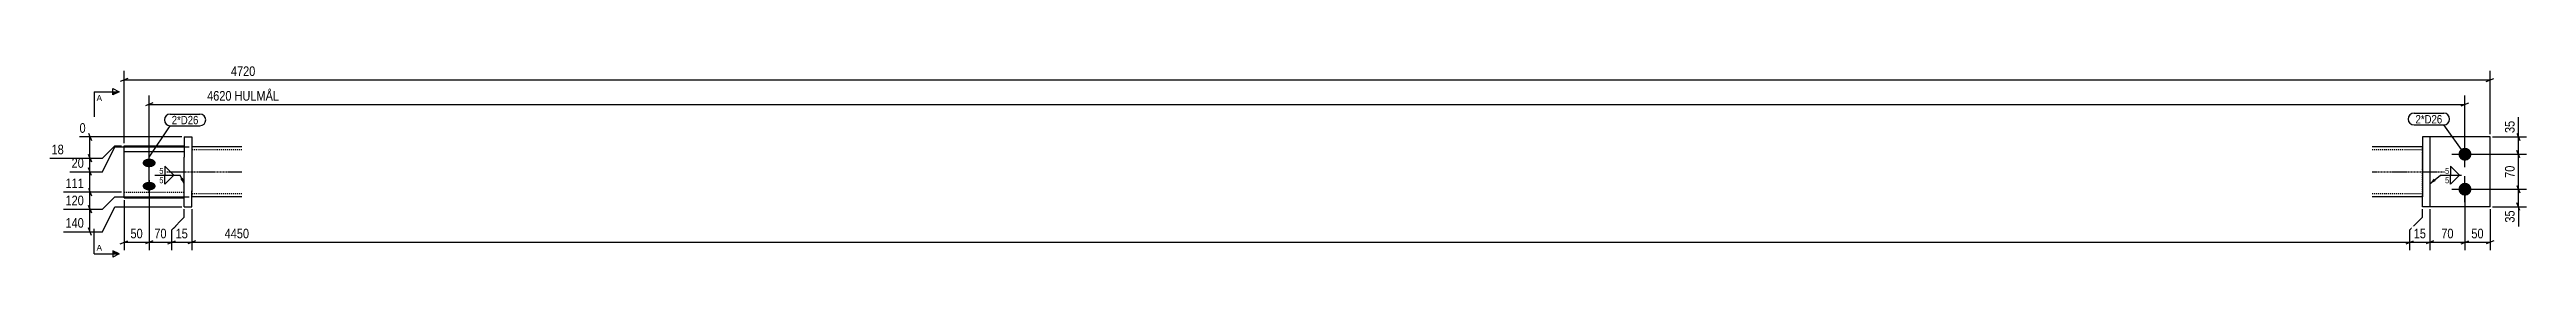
# Model space of a CAD drawing. Header units: millimetres. Extents: x 12 to 21163, y 5 to 398.
# Drawn here: x 10653 to 15595, y 12 to 398 of the extents above; entities that cross this region are included whole.
import ezdxf

# ---------------------------------------------------------------- set-up
doc = ezdxf.new("R2010")
doc.units = ezdxf.units.MM
doc.linetypes.add('DXK_LINE_DOT2', pattern=[3.9198, 1.9599, -1.9599])
doc.linetypes.add('DXK_LINE_DOT3', pattern=[5.9187, 2.979, -0.9799, 0.9799, -0.9799])
for name, color, linetype in [('MÅLSÆTNING', 7, 'Continuous'), ('STÅL', 7, 'Continuous'), ('TEKST', 7, 'Continuous')]:
    doc.layers.add(name, color=color, linetype=linetype)
doc.styles.add('Arial', font='ARIAL.TTF', dxfattribs={"height": 0.2})
doc.styles.add('Arial Narrow', font='ARIALN.TTF', dxfattribs={"height": 0.2})

msp = doc.modelspace()

# ---------------------------------------------------------------- hatches: boundary and pattern name
at = {"layer": 'STÅL', "linetype": 'Continuous'}
for points in [[(10851.9, 208.9), (10854.6, 208.7), (10857.1, 208.2), (10859.5, 207.3), (10861.5, 206.1), (10863.1, 204.6), (10864.2, 203), (10864.8, 201.2), (10864.8, 199.4), (10864.2, 197.6), (10863.1, 196), (10861.5, 194.5), (10859.5, 193.3), (10857.1, 192.4), (10854.6, 191.9), (10851.9, 191.7), (10849.1, 191.9), (10846.6, 192.4), (10844.2, 193.3), (10842.2, 194.5), (10840.6, 196), (10839.5, 197.6), (10838.9, 199.4), (10838.9, 201.2), (10839.5, 203), (10840.6, 204.6), (10842.2, 206.1), (10844.2, 207.3), (10846.6, 208.2), (10849.1, 208.7)], [(15471.9, 230.7, -1), (15471.9, 204.7, -1)], [(10851.9, 162.5), (10854.6, 162.4), (10857.1, 161.8), (10859.5, 160.9), (10861.5, 159.7), (10863.1, 158.2), (10864.2, 156.6), (10864.8, 154.8), (10864.8, 153), (10864.2, 151.3), (10863.1, 149.6), (10861.5, 148.2), (10859.5, 147), (10857.1, 146.1), (10854.6, 145.5), (10851.9, 145.3), (10849.1, 145.5), (10846.6, 146.1), (10844.2, 147), (10842.2, 148.2), (10840.6, 149.6), (10839.5, 151.3), (10838.9, 153), (10838.9, 154.8), (10839.5, 156.6), (10840.6, 158.2), (10842.2, 159.7), (10844.2, 160.9), (10846.6, 161.8), (10849.1, 162.4)], [(15471.9, 160.7, -1), (15471.9, 134.7, -1)]]:
    msp.add_hatch(color=96, dxfattribs=at).paths.add_polyline_path(points)
at = {"layer": 'TEKST', "linetype": 'Continuous'}
msp.add_hatch(color=3, dxfattribs=at).paths.add_polyline_path([(10919.4, 170.8), (10921.9, 158.2), (10913.8, 168.2)])

# ---------------------------------------------------------------- linework, layer by layer
at = {"layer": 'MÅLSÆTNING', "color": 7, "linetype": 'Continuous'}
for p, q in [((10809.4, 369.6), (10794.4, 363.6)), ((10801.9, 239.7), (10801.9, 384.4)), ((15514.4, 363.6), (15529.4, 369.6)), ((15521.9, 257.7), (15521.9, 384.4)), ((10859.4, 320.4), (10844.4, 314.4)), ((10851.9, 217), (10851.9, 335.1)), ((10851.9, 317.4), (15471.9, 317.4)), ((15464.4, 314.4), (15479.4, 320.4)), ((15471.9, 222.7), (15471.9, 335.1)), ((10916.9, 252.7), (10713, 252.7)), ((10730.7, 260.2), (10736.7, 245.2)), ((10733.7, 209.7), (10733.7, 252.7)), ((15526.9, 252.7), (15594.6, 252.7)), ((15575.6, 260.2), (15581.6, 245.2)), ((15578.6, 217.7), (15578.6, 252.7)), ((10653.5, 209.7), (10758.7, 209.7)), ((10736.7, 202.2), (10730.7, 217.2)), ((10758.7, 209.7), (10783.7, 234.7)), ((10758.7, 209.7), (10783.7, 234.7)), ((10758.7, 182.7), (10783.7, 232.7)), ((10758.7, 182.7), (10783.7, 232.7)), ((10783.7, 234.7), (10796.9, 234.7)), ((10783.7, 234.7), (10796.9, 234.7)), ((10783.7, 232.7), (10931.9, 232.7)), ((10783.7, 232.7), (10931.9, 232.7)), ((15476.9, 217.7), (15594.6, 217.7)), ((15476.9, 217.7), (15594.6, 217.7)), ((15581.6, 210.2), (15575.6, 225.2)), ((15581.6, 210.2), (15575.6, 225.2)), ((15578.6, 147.7), (15578.6, 217.7)), ((10693.5, 182.7), (10758.7, 182.7)), ((10736.7, 175.2), (10730.7, 190.2)), ((10730.7, 149.5), (10736.7, 134.5)), ((10730.7, 149.5), (10736.7, 134.5)), ((10733.7, 142), (10733.7, 182.7)), ((10851.9, 165.8), (10851.9, 25.7)), ((15575.6, 155.2), (15581.6, 140.2)), ((10796.9, 142), (10681.3, 142)), ((10796.9, 142), (10681.3, 142)), ((10681.3, 107.7), (10758.7, 107.7)), ((10681.3, 107.7), (10758.7, 107.7)), ((10736.7, 100.2), (10730.7, 115.2)), ((10730.7, 115.2), (10736.7, 100.2)), ((10733.7, 107.7), (10733.7, 142)), ((10733.7, 62.7), (10733.7, 107.7)), ((10758.7, 107.7), (10783.7, 132.7)), ((10758.7, 107.7), (10783.7, 132.7)), ((10758.7, 62.7), (10783.7, 112.7)), ((10783.7, 132.7), (10931.9, 132.7)), ((10783.7, 132.7), (10931.9, 132.7)), ((10783.7, 112.7), (10916.9, 112.7)), ((10801.9, 125.7), (10801.9, 25.7)), ((10921.9, 91.7), (10921.9, 107.7)), ((10936.9, 107.7), (10936.9, 25.7)), ((10936.9, 107.7), (10936.9, 25.7)), ((15386.9, 91.7), (15386.9, 107.7)), ((15386.9, 91.7), (15386.9, 107.7)), ((15401.9, 107.7), (15401.9, 25.7)), ((15471.9, 142.7), (15471.9, 25.7)), ((15476.9, 147.7), (15594.6, 147.7)), ((15521.9, 107.7), (15521.9, 25.7)), ((15526.9, 112.7), (15594.6, 112.7)), ((15581.6, 105.2), (15575.6, 120.2)), ((10681.3, 62.7), (10758.7, 62.7)), ((10736.7, 55.2), (10730.7, 70.2)), ((10896.9, 66.7), (10921.9, 91.7)), ((10896.9, 25.7), (10896.9, 66.7)), ((15361.9, 66.7), (15386.9, 91.7)), ((15361.9, 66.7), (15386.9, 91.7)), ((15361.9, 25.7), (15361.9, 66.7)), ((15361.9, 25.7), (15361.9, 66.7)), ((10794.4, 38.7), (10809.4, 44.7)), ((10801.9, 41.7), (10851.9, 41.7)), ((10859.4, 44.7), (10844.4, 38.7)), ((10889.4, 38.7), (10904.4, 44.7)), ((10896.9, 41.7), (10936.9, 41.7)), ((10944.4, 44.7), (10929.4, 38.7)), ((10944.4, 44.7), (10929.4, 38.7)), ((10936.9, 41.7), (15361.9, 41.7)), ((15354.4, 38.7), (15369.4, 44.7)), ((15354.4, 38.7), (15369.4, 44.7)), ((15409.4, 44.7), (15394.4, 38.7)), ((15464.4, 38.7), (15479.4, 44.7)), ((15471.9, 41.7), (15521.9, 41.7)), ((15529.4, 44.7), (15514.4, 38.7))]:
    msp.add_line(p, q, dxfattribs=at)
at = {"layer": 'STÅL', "color": 96, "linetype": 'Continuous'}
for p, q in [((10851.9, 189.1), (10851.9, 252.7)), ((10851.9, 142.7), (10851.9, 206.4)), ((15445.9, 217.7), (15497.9, 217.7)), ((15471.9, 191.7), (15471.9, 243.7)), ((15471.9, 121.7), (15471.9, 173.7)), ((15445.9, 147.7), (15497.9, 147.7))]:
    msp.add_line(p, q, dxfattribs=at)
at = {"layer": 'STÅL', "color": 2, "linetype": 'Continuous'}
for p, q in [((10921.9, 252.7), (10936.9, 252.7)), ((10921.9, 252.7), (10921.9, 234.7)), ((10936.9, 252.7), (10936.9, 230.9)), ((15401.9, 252.7), (15386.9, 252.7)), ((15386.9, 252.7), (15386.9, 230.9)), ((15521.9, 252.7), (15401.9, 252.7)), ((15401.9, 252.7), (15401.9, 112.7)), ((15521.9, 112.7), (15521.9, 252.7)), ((10801.9, 130.7), (10801.9, 234.7)), ((10801.9, 234.7), (10921.9, 234.7)), ((10801.9, 223.5), (10921.9, 223.5)), ((10921.9, 234.7), (10921.9, 211.6)), ((10921.9, 112.7), (10921.9, 211.6)), ((11036.9, 232.7), (10936.9, 232.7)), ((10936.9, 230.9), (10936.9, 144.7)), ((15386.9, 232.7), (15286.9, 232.7)), ((15386.9, 230.9), (15386.9, 220.7)), ((15386.9, 220.7), (15386.9, 134.6)), ((10801.9, 130.7), (10921.9, 130.7)), ((10921.9, 112.7), (10936.9, 112.7)), ((10936.9, 134.6), (10936.9, 144.7)), ((10936.9, 112.7), (10936.9, 134.6)), ((11036.9, 132.7), (10936.9, 132.7)), ((15386.9, 132.7), (15286.9, 132.7)), ((15386.9, 112.7), (15386.9, 134.6)), ((15401.9, 112.7), (15386.9, 112.7)), ((15521.9, 112.7), (15401.9, 112.7))]:
    msp.add_line(p, q, dxfattribs=at)
at = {"layer": 'STÅL', "color": 7, "linetype": 'DXK_LINE_DOT2'}
for p, q in [((15401.9, 252.7), (15401.9, 112.7)), ((10921.9, 234.7), (10921.9, 211.6)), ((10921.9, 130.7), (10921.9, 211.6)), ((10936.9, 232.7), (10936.9, 231.8)), ((10936.9, 231.8), (10936.9, 230.9)), ((10936.9, 230.9), (10936.9, 134.6)), ((11036.9, 226.7), (10936.9, 226.7)), ((15386.9, 226.7), (15286.9, 226.7)), ((15386.9, 232.7), (15386.9, 231.8)), ((15386.9, 231.8), (15386.9, 230.9)), ((15386.9, 134.6), (15386.9, 230.9)), ((10801.9, 142), (10921.9, 142)), ((11036.9, 138.7), (10936.9, 138.7)), ((10936.9, 132.7), (10936.9, 134.6)), ((15386.9, 138.7), (15286.9, 138.7)), ((15386.9, 134.6), (15386.9, 133.6)), ((15386.9, 133.6), (15386.9, 132.7))]:
    msp.add_line(p, q, dxfattribs=at)
at = {"layer": 'STÅL', "color": 7, "linetype": 'DXK_LINE_DOT3'}
for p, q in [((10886.9, 182.7), (11036.9, 182.7)), ((15286.9, 182.7), (15436.9, 182.7))]:
    msp.add_line(p, q, dxfattribs=at)
at = {"layer": 'TEKST', "color": 3, "linetype": 'Continuous'}
msp.add_line((10921.9, 158.2), (10913.6, 176), dxfattribs=at)

# ---------------------------------------------------------------- wipeouts: each hides what was drawn before it
at = {"color": 0, "linetype": 'Continuous'}
msp.add_wipeout([(10758, 324.2), (10758, 336.7), (10746.9, 336.7), (10746.9, 324.2)], dxfattribs=at).dxf.layer = 'TEKST'

# ---------------------------------------------------------------- next in the draw order: hatches: boundary and pattern name
at = {"layer": 'TEKST', "linetype": 'Continuous'}
msp.add_hatch(color=30, dxfattribs=at).paths.add_polyline_path([(10779.4, 336.7), (10779.4, 342.9), (10791.9, 342.9)])

# ---------------------------------------------------------------- next in the draw order: linework, layer by layer
at = {"layer": 'TEKST', "color": 30, "linetype": 'Continuous'}
for p, q in [((10779.4, 336.7), (10779.4, 349.2)), ((10779.4, 349.2), (10791.9, 342.9)), ((10791.9, 342.9), (10779.4, 336.7))]:
    msp.add_line(p, q, dxfattribs=at)
at = {"layer": 'TEKST', "color": 7, "linetype": 'Continuous'}
msp.add_line((10741.9, 342.9), (10791.9, 342.9), dxfattribs=at)

# ---------------------------------------------------------------- next in the draw order: texts
at = {"layer": 'TEKST', "color": 3, "linetype": 'Continuous', "style": 'Arial'}
msp.add_text('A', height=11.9, dxfattribs=at).set_placement((10746.9, 324.2))

# ---------------------------------------------------------------- next in the draw order: wipeouts: each hides what was drawn before it
at = {"color": 0}
for points, layer in [([(15360.2, 321.1), (15360.2, 349.1), (10963.5, 349.1), (10963.5, 321.1)], 'MÅLSÆTNING'), ([(15574.9, 288.6), (15546.9, 288.6), (15546.9, 256.2), (15574.9, 256.2)], 'MÅLSÆTNING'), ([(15574.9, 198.9), (15546.9, 198.9), (15546.9, 166.5), (15574.9, 166.5)], 'MÅLSÆTNING'), ([(10843, 45.5), (10843, 73.5), (10810.7, 73.5), (10810.7, 45.5)], 'MÅLSÆTNING'), ([(10933, 45.5), (10933, 73.5), (10900.7, 73.5), (10900.7, 45.5)], 'MÅLSÆTNING'), ([(15300.2, 45.5), (15300.2, 73.5), (10998.5, 73.5), (10998.5, 45.5)], 'MÅLSÆTNING'), ([(15513, 45.5), (15513, 73.5), (15480.7, 73.5), (15480.7, 45.5)], 'MÅLSÆTNING'), ([(10950.1, 277.7), (10950.1, 295.2), (10896.9, 295.2), (10896.9, 277.7)], 'TEKST'), ([(15440.7, 177.4), (15440.7, 191.9), (15431.1, 191.9), (15431.1, 177.4)], 'TEKST')]:
    msp.add_wipeout(points, dxfattribs=at).dxf.layer = layer
at = {"color": 0, "linetype": 'Continuous'}
for points, layer in [([(10729.2, 256.7), (10729.2, 284.7), (10709, 284.7), (10709, 256.7)], 'MÅLSÆTNING'), ([(10725.5, 186.7), (10725.5, 214.7), (10693.2, 214.7), (10693.2, 186.7)], 'MÅLSÆTNING'), ([(10758, 24.5), (10758, 37), (10746.9, 37), (10746.9, 24.5)], 'TEKST')]:
    msp.add_wipeout(points, dxfattribs=at).dxf.layer = layer

# ---------------------------------------------------------------- next in the draw order: hatches: boundary and pattern name
at = {"layer": 'TEKST', "linetype": 'Continuous'}
msp.add_hatch(color=30, dxfattribs=at).paths.add_polyline_path([(10779.4, 18.2), (10779.4, 24.5), (10791.9, 18.2)])

# ---------------------------------------------------------------- next in the draw order: linework, layer by layer
at = {"layer": 'MÅLSÆTNING', "color": 7, "linetype": 'Continuous'}
for p, q in [((10801.9, 366.6), (15521.9, 366.6)), ((15578.6, 252.7), (15578.6, 292.1)), ((15578.6, 252.7), (15578.6, 292.1)), ((10653.5, 209.7), (10758.7, 209.7)), ((10730.7, 217.2), (10736.7, 202.2)), ((10733.7, 182.7), (10733.7, 209.7)), ((10693.5, 182.7), (10758.7, 182.7)), ((10736.7, 175.2), (10730.7, 190.2)), ((10851.9, 165.8), (10851.9, 25.7)), ((15575.6, 155.2), (15581.6, 140.2)), ((10921.9, 91.7), (10921.9, 107.7)), ((15471.9, 142.7), (15471.9, 25.7)), ((15476.9, 147.7), (15594.6, 147.7)), ((15578.6, 112.7), (15578.6, 147.7)), ((10896.9, 66.7), (10921.9, 91.7)), ((10896.9, 25.7), (10896.9, 66.7)), ((10859.4, 44.7), (10844.4, 38.7)), ((10851.9, 41.7), (10896.9, 41.7)), ((10889.4, 38.7), (10904.4, 44.7)), ((15401.9, 41.7), (15471.9, 41.7)), ((15464.4, 38.7), (15479.4, 44.7))]:
    msp.add_line(p, q, dxfattribs=at)
at = {"layer": 'TEKST', "color": 7, "linetype": 'Continuous'}
for p, q in [((10741.9, 342.9), (10741.9, 292.9)), ((10741.9, 18.2), (10791.9, 18.2))]:
    msp.add_line(p, q, dxfattribs=at)
at = {"layer": 'TEKST', "color": 3, "linetype": 'Continuous'}
for p, q in [((15461.1, 175.9), (15443.2, 193.8)), ((15443.2, 193.8), (15443.2, 175.9)), ((15443.2, 175.9), (15461.1, 175.9))]:
    msp.add_line(p, q, dxfattribs=at)
at = {"layer": 'TEKST', "color": 30, "linetype": 'Continuous'}
for p, q in [((10791.9, 18.2), (10779.4, 24.5)), ((10779.4, 24.5), (10779.4, 12)), ((10791.9, 18.2), (10779.4, 12))]:
    msp.add_line(p, q, dxfattribs=at)

# ---------------------------------------------------------------- next in the draw order: texts
at = {"layer": 'MÅLSÆTNING', "color": 3, "style": 'Arial Narrow'}
for s, height, p in [('4620 HULMÅL', 19.089, (10967.5, 325.1)), ('50', 19.09, (10814.7, 49.5)), ('15', 19.09, (10904.7, 49.5)), ('4450', 19.09, (11002.5, 49.5)), ('50', 19.09, (15484.7, 49.5))]:
    msp.add_text(s, height=height, dxfattribs=at).set_placement(p)
at = {"layer": 'MÅLSÆTNING', "color": 3, "linetype": 'Continuous', "style": 'Arial Narrow'}
for s, height, p in [('0', 19.1, (10713, 260.7)), ('20', 19.09, (10697.2, 190.7))]:
    msp.add_text(s, height=height, dxfattribs=at).set_placement(p)
at = {"layer": 'MÅLSÆTNING', "color": 3, "style": 'Arial Narrow'}
for s, p in [('35', (15570.9, 260.2)), ('70', (15570.9, 170.5))]:
    msp.add_text(s, height=19.09, rotation=90.0002, dxfattribs=at).set_placement(p)
at = {"layer": 'TEKST', "color": 3, "linetype": 'Continuous', "style": 'Arial'}
msp.add_text('A', height=11.9, dxfattribs=at).set_placement((10746.9, 24.5))

# ---------------------------------------------------------------- next in the draw order: wipeouts: each hides what was drawn before it
at = {"color": 0}
for points in [[(15426.6, 279.4), (15426.6, 296.9), (15373.3, 296.9), (15373.3, 279.4)], [(10950.1, 277.7), (10950.1, 295.2), (10896.9, 295.2), (10896.9, 277.7)]]:
    msp.add_wipeout(points, dxfattribs=at).dxf.layer = 'TEKST'

# ---------------------------------------------------------------- next in the draw order: linework, layer by layer
at = {"layer": 'TEKST', "color": 7, "linetype": 'Continuous'}
for p, q in [((10893.9, 298.2), (10953.1, 298.2)), ((10893.9, 274.7), (10953.1, 274.7))]:
    msp.add_line(p, q, dxfattribs=at)
for centre, start, end in [((10893.9, 286.5), 90, 270), ((10953.1, 286.5), 270, 90)]:
    msp.add_arc(centre, 11.7, start, end, dxfattribs=at)

# ---------------------------------------------------------------- next in the draw order: texts
at = {"layer": 'TEKST', "color": 3, "style": 'Arial Narrow'}
msp.add_text('2*D26', height=16.7, dxfattribs=at).set_placement((10896.9, 277.7))

# ---------------------------------------------------------------- next in the draw order: wipeouts: each hides what was drawn before it
at = {"color": 0}
for points, layer in [([(15312.7, 370.4), (15312.7, 398.4), (11011, 398.4), (11011, 370.4)], 'MÅLSÆTNING'), ([(15574.9, 109.2), (15546.9, 109.2), (15546.9, 76.9), (15574.9, 76.9)], 'MÅLSÆTNING'), ([(10890.5, 45.5), (10890.5, 73.5), (10858.2, 73.5), (10858.2, 45.5)], 'MÅLSÆTNING'), ([(15453, 45.5), (15453, 73.5), (15420.7, 73.5), (15420.7, 45.5)], 'MÅLSÆTNING'), ([(15426.6, 279.4), (15426.6, 296.9), (15373.3, 296.9), (15373.3, 279.4)], 'TEKST'), ([(10880.8, 177.5), (10880.8, 192), (10871.2, 192), (10871.2, 177.5)], 'TEKST')]:
    msp.add_wipeout(points, dxfattribs=at).dxf.layer = layer
at = {"color": 0, "linetype": 'Continuous'}
for points, layer in [([(10685.5, 213.7), (10685.5, 241.7), (10653.2, 241.7), (10653.2, 213.7)], 'MÅLSÆTNING'), ([(10725.5, 146), (10725.5, 174), (10681, 174), (10681, 146)], 'MÅLSÆTNING'), ([(15440.7, 158.7), (15440.7, 173.2), (15431.1, 173.2), (15431.1, 158.7)], 'TEKST')]:
    msp.add_wipeout(points, dxfattribs=at).dxf.layer = layer

# ---------------------------------------------------------------- next in the draw order: hatches: boundary and pattern name
at = {"layer": 'TEKST', "linetype": 'Continuous'}
msp.add_hatch(color=3, dxfattribs=at).paths.add_polyline_path([(15413.6, 164.1), (15401.9, 158.7), (15409.6, 169)])

# ---------------------------------------------------------------- next in the draw order: linework, layer by layer
at = {"layer": 'MÅLSÆTNING', "color": 7, "linetype": 'Continuous'}
for p, q in [((15401.9, 107.7), (15401.9, 25.7)), ((15578.6, 112.7), (15578.6, 73.4)), ((15578.6, 112.7), (15578.6, 73.4)), ((15361.9, 41.7), (15401.9, 41.7)), ((15409.4, 44.7), (15394.4, 38.7))]:
    msp.add_line(p, q, dxfattribs=at)
at = {"layer": 'TEKST', "color": 7, "linetype": 'Continuous'}
for p, q in [((15370.3, 299.9), (15429.6, 299.9)), ((10851.9, 212), (10893.9, 274.7)), ((15370.3, 276.4), (15429.6, 276.4)), ((15471.9, 217.7), (15429.6, 276.4))]:
    msp.add_line(p, q, dxfattribs=at)
at = {"layer": 'TEKST', "color": 3, "linetype": 'Continuous'}
for p, q in [((10901.2, 176), (10883.4, 193.9)), ((10883.4, 193.9), (10883.4, 176)), ((10883.4, 176), (10901.2, 176)), ((15401.9, 158.7), (15423.3, 175.9)), ((15423.3, 175.9), (15464.7, 175.9)), ((15443.2, 175.9), (15461.1, 175.9)), ((15461.1, 175.9), (15443.2, 158.1)), ((15443.2, 158.1), (15443.2, 175.9))]:
    msp.add_line(p, q, dxfattribs=at)
at = {"layer": 'TEKST', "color": 7, "linetype": 'Continuous'}
for centre, start, end in [((15370.3, 288.1), 90, 270), ((15429.6, 288.1), 270, 90)]:
    msp.add_arc(centre, 11.8, start, end, dxfattribs=at)

# ---------------------------------------------------------------- next in the draw order: texts
at = {"layer": 'MÅLSÆTNING', "color": 3, "style": 'Arial Narrow'}
for s, p in [('4720', (11015, 374.4)), ('70', (10862.2, 49.5)), ('70', (15424.7, 49.5))]:
    msp.add_text(s, height=19.09, dxfattribs=at).set_placement(p)
at = {"layer": 'MÅLSÆTNING', "color": 3, "linetype": 'Continuous', "style": 'Arial Narrow'}
for s, p in [('18', (10657.2, 217.7)), ('111', (10685, 150))]:
    msp.add_text(s, height=19.09, dxfattribs=at).set_placement(p)
at = {"layer": 'MÅLSÆTNING', "color": 3, "style": 'Arial Narrow'}
msp.add_text('35', height=19.09, rotation=90.0002, dxfattribs=at).set_placement((15570.9, 80.9))
at = {"layer": 'TEKST', "color": 3, "style": 'Arial Narrow'}
for s, height, p in [('2*D26', 16.7, (15373.3, 279.4)), ('5', 11.9, (15432.1, 178.4))]:
    msp.add_text(s, height=height, dxfattribs=at).set_placement(p)
at = {"layer": 'TEKST', "color": 3, "linetype": 'Continuous', "style": 'Arial Narrow'}
msp.add_text('5', height=11.9, dxfattribs=at).set_placement((15432.1, 159.7))

# ---------------------------------------------------------------- next in the draw order: wipeouts: each hides what was drawn before it
at = {"color": 0, "linetype": 'Continuous'}
for points, layer in [([(10725.5, 111.7), (10725.5, 139.7), (10681, 139.7), (10681, 111.7)], 'MÅLSÆTNING'), ([(10880.8, 158.8), (10880.8, 173.3), (10871.2, 173.3), (10871.2, 158.8)], 'TEKST')]:
    msp.add_wipeout(points, dxfattribs=at).dxf.layer = layer
at = {"color": 0}
msp.add_wipeout([(15398, 45.5), (15398, 73.5), (15365.7, 73.5), (15365.7, 45.5)], dxfattribs=at).dxf.layer = 'MÅLSÆTNING'

# ---------------------------------------------------------------- next in the draw order: linework, layer by layer
at = {"layer": 'TEKST', "color": 3, "linetype": 'Continuous'}
for p, q in [((10863.4, 176), (10913.6, 176)), ((10883.4, 176), (10901.2, 176)), ((10901.2, 176), (10883.4, 158.1)), ((10883.4, 158.1), (10883.4, 176))]:
    msp.add_line(p, q, dxfattribs=at)

# ---------------------------------------------------------------- next in the draw order: texts
at = {"layer": 'MÅLSÆTNING', "color": 3, "style": 'Arial Narrow'}
msp.add_text('15', height=19.09, dxfattribs=at).set_placement((15369.7, 49.5))
at = {"layer": 'TEKST', "color": 3, "style": 'Arial Narrow'}
msp.add_text('5', height=11.9, dxfattribs=at).set_placement((10872.2, 178.5))
at = {"layer": 'TEKST', "color": 3, "linetype": 'Continuous', "style": 'Arial Narrow'}
msp.add_text('5', height=11.9, dxfattribs=at).set_placement((10872.2, 159.8))

# ---------------------------------------------------------------- next in the draw order: wipeouts: each hides what was drawn before it
at = {"color": 0, "linetype": 'Continuous'}
msp.add_wipeout([(10725.5, 66.7), (10725.5, 94.7), (10681, 94.7), (10681, 66.7)], dxfattribs=at).dxf.layer = 'MÅLSÆTNING'

# ---------------------------------------------------------------- next in the draw order: linework, layer by layer
at = {"layer": 'TEKST', "color": 7, "linetype": 'Continuous'}
msp.add_line((10741.9, 18.2), (10741.9, 68.2), dxfattribs=at)

# ---------------------------------------------------------------- next in the draw order: texts
at = {"layer": 'MÅLSÆTNING', "color": 3, "linetype": 'Continuous', "style": 'Arial Narrow'}
for s, p in [('120', (10685, 115.7)), ('140', (10685, 70.7))]:
    msp.add_text(s, height=19.09, dxfattribs=at).set_placement(p)

doc.saveas('drawing.dxf')
